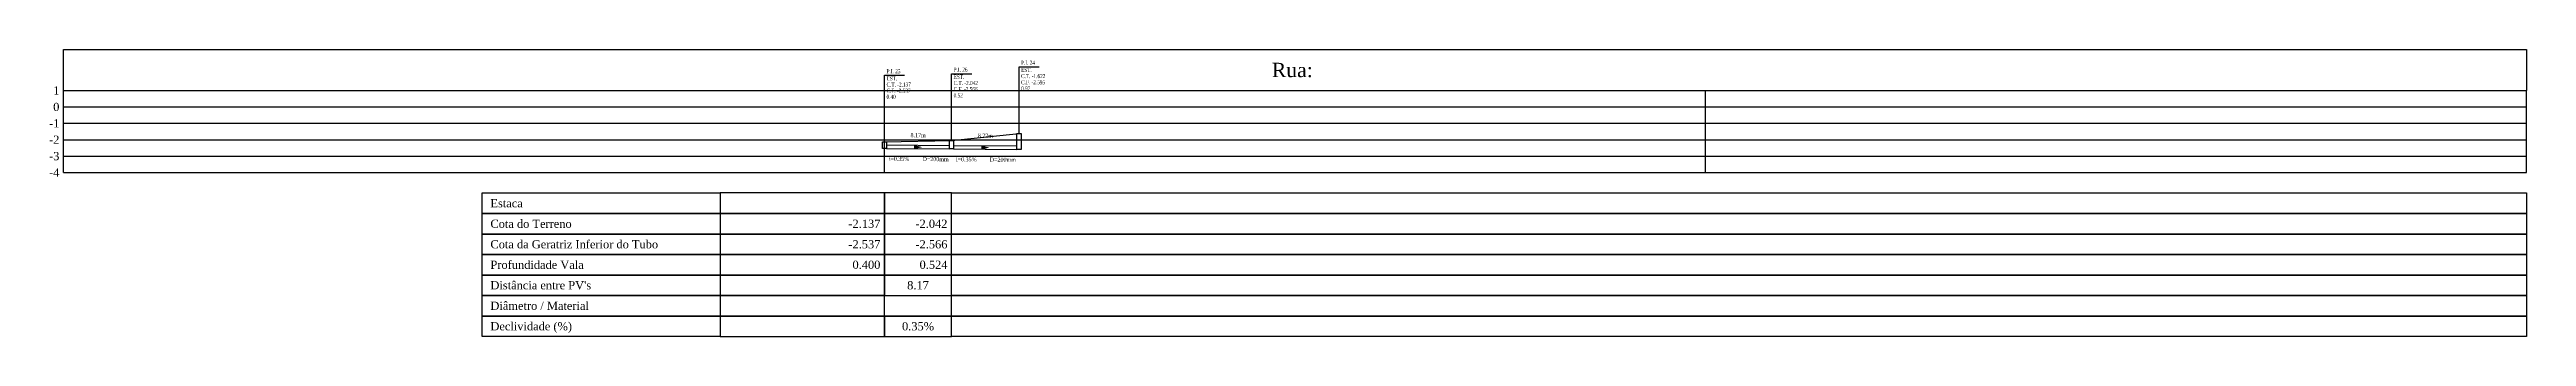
# Model space of a CAD drawing. Extents: x -44 to 14114764, y -20 to 289527804.
# Drawn here: x 359099.6 to 359401.3, y 7350981.8 to 7351016.8 of the extents above; entities that cross this region are included whole.
import ezdxf
from ezdxf.enums import TextEntityAlignment as Align

# ---------------------------------------------------------------- set-up
doc = ezdxf.new("R2010")
doc.units = 0
for name, color, linetype in [('PS_IND_COMPRIMENTO', 7, 'Continuous'), ('PS_IND_DIAMETRO', 7, 'Continuous'), ('PS_IND_FLUXO', 3, 'Continuous'), ('PS_IND_INCLINACAO', 7, 'Continuous'), ('PS_PERFIL_CAIXAS', 7, 'Continuous'), ('PS_PERFIL_COTA_LIN', 7, 'Continuous'), ('PS_PERFIL_COTA_TXT', 5, 'Continuous'), ('PS_PERFIL_GRADE', 8, 'Continuous'), ('PS_PERFIL_TERRENO', 3, 'Continuous'), ('PS_PERFIL_TITULOS', 5, 'Continuous'), ('PS_PERFIL_TUBO', 7, 'Continuous'), ('PS_PONTOS_IDENTIFICACAO_LIN', 7, 'Continuous'), ('PS_PONTOS_IDENTIFICACAO_TXT', 7, 'Continuous')]:
    doc.layers.add(name, color=color, linetype=linetype)
doc.styles.get("Standard").update_dxf_attribs({"font": 'times.ttf'})

msp = doc.modelspace()

# ---------------------------------------------------------------- texts
at = {"layer": 'PS_IND_COMPRIMENTO', "width": 0.8}
for s, rotation, p in [('8.17m', 359.57267, (359205.366, 7351006.376)), ('8.22m', 359.57241, (359213.56, 7351006.319))]:
    msp.add_text(s, height=0.5, rotation=rotation, dxfattribs=at).set_placement(p, align=Align.MIDDLE_CENTER)
at = {"layer": 'PS_IND_DIAMETRO', "width": 0.8}
for rotation, p in [(359.57267, (359207.494, 7351003.461)), (359.57241, (359215.688, 7351003.403))]:
    msp.add_text('D=200mm', height=0.5, rotation=rotation, dxfattribs=at).set_placement(p, align=Align.MIDDLE_CENTER)
at = {"layer": 'PS_IND_INCLINACAO', "width": 0.8}
for rotation, p in [(359.57267, (359203.044, 7351003.494)), (359.57241, (359211.238, 7351003.436))]:
    msp.add_text('i=0.35%', height=0.5, rotation=rotation, dxfattribs=at).set_placement(p, align=Align.MIDDLE_CENTER)
at = {"layer": 'PS_PERFIL_COTA_TXT'}
for s, p in [('Estaca', (359153.271, 7350998.08)), ('Cota do Terreno', (359153.271, 7350995.58)), ('Profundidade Vala', (359153.271, 7350990.58)), ('Cota da Geratriz Inferior do Tubo', (359153.271, 7350993.08)), ("Distância entre PV's", (359153.271, 7350988.08)), ('Diâmetro / Material', (359153.271, 7350985.58)), ('Declividade (%)', (359153.271, 7350983.08))]:
    msp.add_text(s, height=1, dxfattribs=at).set_placement(p, align=Align.MIDDLE_LEFT)
for s, p in [('-2.137', (359200.771, 7350995.58)), ('-2.042', (359208.94, 7350995.58)), ('-2.537', (359200.771, 7350993.08)), ('0.400', (359200.771, 7350990.58)), ('-2.566', (359208.94, 7350993.08)), ('0.524', (359208.94, 7350990.58))]:
    msp.add_text(s, height=1, dxfattribs=at).set_placement(p, align=Align.MIDDLE_RIGHT)
for s, p in [('8.17', (359205.355, 7350988.08)), ('0.35%', (359205.355, 7350983.08))]:
    msp.add_text(s, height=1, dxfattribs=at).set_placement(p, align=Align.MIDDLE_CENTER)
at = {"layer": 'PS_PERFIL_TITULOS'}
msp.add_text('Rua: ', height=1.75, dxfattribs=at).set_placement((359251.271, 7351014.33), align=Align.MIDDLE_CENTER)
at = {"layer": 'PS_PONTOS_IDENTIFICACAO_TXT', "width": 0.7}
for s, p in [('P.I. 24', (359217.908, 7351014.961)), ('P.I. 25', (359201.521, 7351013.93)), ('EST. ', (359201.521, 7351013.055)), ('C.T. -2.137', (359201.521, 7351012.305)), ('C.F. -2.537', (359201.521, 7351011.555)), ('P.I. 26', (359209.69, 7351014.121)), ('EST. ', (359209.69, 7351013.246)), ('C.T. -2.042', (359209.69, 7351012.496)), ('C.F. -2.566', (359209.69, 7351011.746)), ('EST. ', (359217.908, 7351014.086)), ('0.97', (359217.908, 7351011.836)), ('C.T. -1.622', (359217.908, 7351013.336)), ('C.F. -2.595', (359217.908, 7351012.586)), ('0.40', (359201.521, 7351010.805)), ('0.52', (359209.69, 7351010.996))]:
    msp.add_text(s, height=0.5, dxfattribs=at).set_placement(p)

# ---------------------------------------------------------------- blocks, each defined once
blk = doc.blocks.new('*U1890')
at = {"layer": 'PS_PERFIL_GRADE', "linetype": 'Continuous'}
for p, q in [((0, 0), (0, 10)), ((0, 10), (300, 10)), ((100, 0), (100, 10)), ((200, 0), (200, 10)), ((300, 0), (300, 10)), ((0, 8), (300, 8)), ((0, 6), (300, 6)), ((0, 4), (300, 4)), ((0, 2), (300, 2)), ((0, 0), (300, 0))]:
    blk.add_line(p, q, dxfattribs=at)
blk.add_lwpolyline([(0, 10), (0, 15), (300, 15), (300, 10)], dxfattribs=at)
at = {"layer": 'PS_PERFIL_GRADE'}
for s, p in [('1', (-0.5, 10)), ('-1', (-0.5, 6)), ('0', (-0.5, 8)), ('-2', (-0.5, 4)), ('-3', (-0.5, 2)), ('-4', (-0.5, 0))]:
    blk.add_text(s, height=1, dxfattribs=at).set_placement(p, align=Align.MIDDLE_RIGHT)

# ---------------------------------------------------------------- linework, layer by layer
at = {"layer": 'PS_IND_FLUXO'}
for points in [[(359204.855, 7351004.93, 0.5, 0, 0), (359205.855, 7351004.923, 0, 0, 0)], [(359213.049, 7351004.873, 0.5, 0, 0), (359214.049, 7351004.865, 0, 0, 0)]]:
    msp.add_lwpolyline(points, format="xyseb", dxfattribs=at)
at = {"layer": 'PS_PERFIL_CAIXAS', "linetype": 'Continuous'}
for points in [[(359217.408, 7351006.586), (359217.908, 7351006.586), (359217.908, 7351004.64), (359217.408, 7351004.64)], [(359201.021, 7351005.555), (359201.521, 7351005.555), (359201.521, 7351004.755), (359201.021, 7351004.755)], [(359209.19, 7351005.746), (359209.69, 7351005.746), (359209.69, 7351004.698), (359209.19, 7351004.698)]]:
    msp.add_lwpolyline(points, close=True, dxfattribs=at)
at = {"layer": 'PS_PERFIL_COTA_LIN', "linetype": 'Continuous'}
for points in [[(359181.271, 7350999.33), (359181.271, 7350996.83), (359152.271, 7350996.83), (359152.271, 7350999.33)], [(359181.271, 7350996.83), (359181.271, 7350994.33), (359152.271, 7350994.33), (359152.271, 7350996.83)], [(359181.271, 7350999.33), (359181.271, 7350996.83), (359201.271, 7350996.83), (359201.271, 7350999.33)], [(359181.271, 7350996.83), (359181.271, 7350994.33), (359201.271, 7350994.33), (359201.271, 7350996.83)], [(359201.271, 7350999.33), (359201.271, 7350996.83), (359209.44, 7350996.83), (359209.44, 7350999.33)], [(359201.271, 7350996.83), (359201.271, 7350994.33), (359209.44, 7350994.33), (359209.44, 7350996.83)], [(359401.271, 7350999.33), (359401.271, 7350996.83), (359209.44, 7350996.83), (359209.44, 7350999.33)], [(359401.271, 7350996.83), (359401.271, 7350994.33), (359209.44, 7350994.33), (359209.44, 7350996.83)], [(359181.271, 7350994.33), (359181.271, 7350991.83), (359152.271, 7350991.83), (359152.271, 7350994.33)], [(359181.271, 7350994.33), (359181.271, 7350991.83), (359201.271, 7350991.83), (359201.271, 7350994.33)], [(359201.271, 7350994.33), (359201.271, 7350991.83), (359209.44, 7350991.83), (359209.44, 7350994.33)], [(359401.271, 7350994.33), (359401.271, 7350991.83), (359209.44, 7350991.83), (359209.44, 7350994.33)], [(359181.271, 7350991.83), (359181.271, 7350989.33), (359152.271, 7350989.33), (359152.271, 7350991.83)], [(359181.271, 7350991.83), (359181.271, 7350989.33), (359201.271, 7350989.33), (359201.271, 7350991.83)], [(359201.271, 7350991.83), (359201.271, 7350989.33), (359209.44, 7350989.33), (359209.44, 7350991.83)], [(359401.271, 7350991.83), (359401.271, 7350989.33), (359209.44, 7350989.33), (359209.44, 7350991.83)], [(359181.271, 7350989.33), (359181.271, 7350986.83), (359152.271, 7350986.83), (359152.271, 7350989.33)], [(359181.271, 7350989.33), (359181.271, 7350986.83), (359201.271, 7350986.83), (359201.271, 7350989.33)], [(359201.271, 7350989.33), (359201.271, 7350986.83), (359209.44, 7350986.83), (359209.44, 7350989.33)], [(359401.271, 7350989.33), (359401.271, 7350986.83), (359209.44, 7350986.83), (359209.44, 7350989.33)], [(359181.271, 7350986.83), (359181.271, 7350984.33), (359152.271, 7350984.33), (359152.271, 7350986.83)], [(359181.271, 7350986.83), (359181.271, 7350984.33), (359201.271, 7350984.33), (359201.271, 7350986.83)], [(359401.271, 7350986.83), (359401.271, 7350984.33), (359209.44, 7350984.33), (359209.44, 7350986.83)], [(359181.271, 7350984.33), (359181.271, 7350981.83), (359152.271, 7350981.83), (359152.271, 7350984.33)], [(359181.271, 7350984.33), (359181.271, 7350981.83), (359201.271, 7350981.83), (359201.271, 7350984.33)], [(359201.271, 7350984.33), (359201.271, 7350981.83), (359209.44, 7350981.83), (359209.44, 7350984.33)], [(359401.271, 7350984.33), (359401.271, 7350981.83), (359209.44, 7350981.83), (359209.44, 7350984.33)]]:
    msp.add_lwpolyline(points, close=True, dxfattribs=at)
for points in [[(359201.271, 7350989.33), (359209.44, 7350989.33)], [(359181.271, 7350986.83), (359201.271, 7350986.83)], [(359201.271, 7350986.83), (359209.44, 7350986.83)], [(359201.271, 7350986.83), (359209.44, 7350986.83)], [(359181.271, 7350984.33), (359201.271, 7350984.33)], [(359201.271, 7350984.33), (359209.44, 7350984.33)], [(359201.271, 7350984.33), (359209.44, 7350984.33)], [(359201.271, 7350981.83), (359209.44, 7350981.83)]]:
    msp.add_lwpolyline(points, dxfattribs=at)
at = {"layer": 'PS_PERFIL_TERRENO', "linetype": 'Continuous'}
msp.add_lwpolyline([(359201.271, 7351005.555), (359209.44, 7351005.746), (359217.658, 7351006.586)], dxfattribs=at)
at = {"layer": 'PS_PERFIL_TUBO', "linetype": 'Continuous'}
for points in [[(359201.521, 7351004.755), (359209.19, 7351004.698), (359209.19, 7351005.098), (359201.521, 7351005.155)], [(359209.69, 7351004.698), (359217.408, 7351004.64), (359217.408, 7351005.04), (359209.69, 7351005.098)]]:
    msp.add_lwpolyline(points, close=True, dxfattribs=at)
at = {"layer": 'PS_PONTOS_IDENTIFICACAO_LIN', "linetype": 'Continuous'}
for points in [[(359201.271, 7351005.555), (359201.271, 7351013.68), (359203.721, 7351013.68)], [(359209.44, 7351005.746), (359209.44, 7351013.871), (359211.89, 7351013.871)], [(359217.658, 7351006.586), (359217.658, 7351014.711), (359220.108, 7351014.711)]]:
    msp.add_lwpolyline(points, dxfattribs=at)

# ---------------------------------------------------------------- block references
at = {"layer": 'PS_PERFIL_GRADE'}
msp.add_blockref('*U1890', (359101.271, 7351001.83), dxfattribs=at)

msp.set_redraw_order([(e.dxf.handle, doc.entitydb.next_handle()) for e in msp.query("TEXT MTEXT ATTDEF DIMENSION ARC_DIMENSION")])  # texts and dimensions are drawn at this point

doc.saveas('drawing.dxf')
